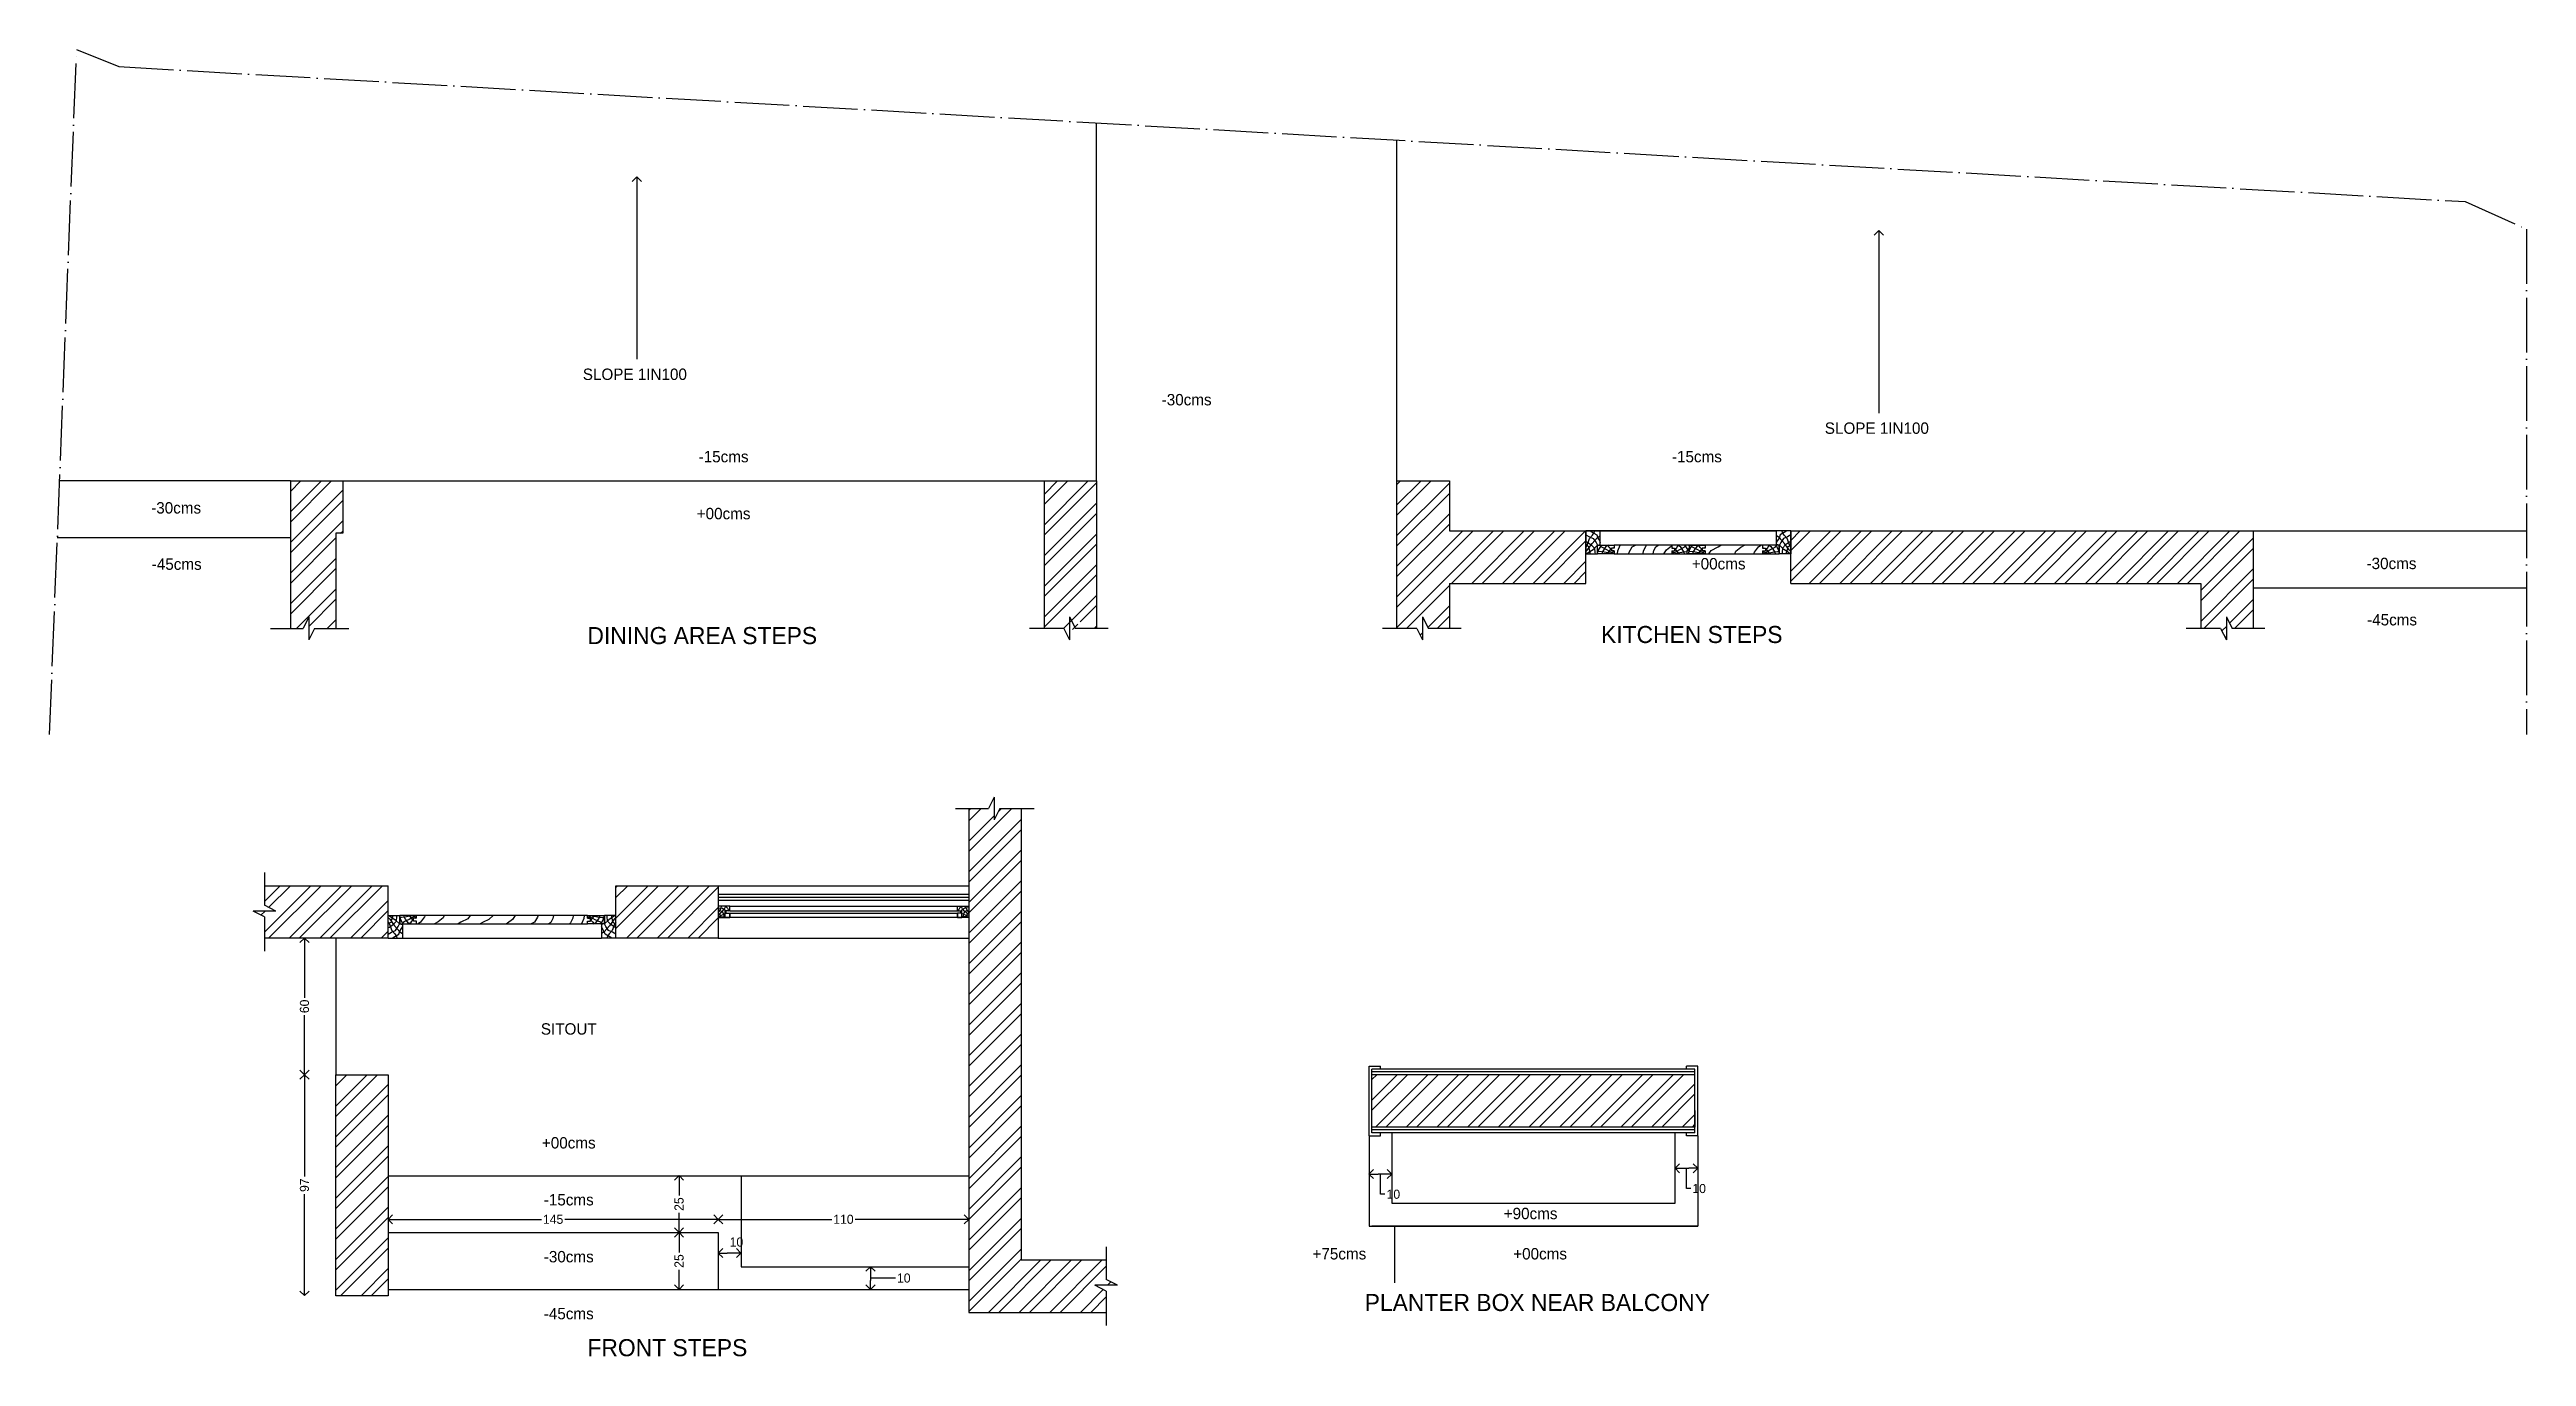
# Model space of a CAD drawing. Header units: metres. Extents: x -16 to 65907, y -5261 to 15511.
# Drawn here: x 21332 to 22420, y 4550 to 5124 of the extents above; entities that cross this region are included whole.
import ezdxf

# ---------------------------------------------------------------- set-up
doc = ezdxf.new("R2010")
doc.units = ezdxf.units.M
doc.header["$PDMODE"] = 67
doc.header["$PDSIZE"] = -5
doc.linetypes.add('ACAD_ISO04W100', pattern=[30, 24, -3, 0, -3])
doc.layers.get('0').update_dxf_attribs({"color": 6})
for name, color, linetype in [('BC-BOUNDARY', 3, 'ACAD_ISO04W100'), ('BC-CILL', 23, 'Continuous'), ('BC-GREYCOLOR', 8, 'Continuous'), ('BC-HATCH', 8, 'Continuous'), ('BC-JOINERY', 93, 'Continuous'), ('BC-TEXT', 7, 'Continuous'), ('BC-WALLS', 1, 'Continuous'), ('BC-WHITECOLOR', 7, 'Continuous')]:
    doc.layers.add(name, color=color, linetype=linetype)
doc.styles.add('BC-1IN10-2', font='FreeSans.ttf', dxfattribs={"height": 4})
doc.styles.add('BC-1IN50-1', font='FreeSans.ttf', dxfattribs={"height": 10})
doc.dimstyles.new('BC-1IN10-2', dxfattribs={"dimtxt": 4, "dimasz": 4, "dimexe": 0.18, "dimexo": 0.0625, "dimgap": 1, "dimtad": 0, "dimtoh": 1, "dimzin": 12, "dimdsep": 46, "dimtxsty": 'BC-1IN10-2', "dimblk": 'OPEN90', "dimcen": 0.09, "dimse1": 1, "dimse2": 1, "dimclrd": 256, "dimclre": 256, "dimclrt": 7, "dimadec": 0, "dimazin": 0, "dimtfac": 1, "dimtdec": 1, "dimtofl": 0, "dimtmove": 1, "dimatfit": 3, "dimldrblk": 'OPEN90', "dimfxl": 0, "dimtolj": 1, "dimtzin": 0, "dimlwd": -1, "dimarcsym": 0})
pattern_1 = [(45, (0, -123.239), (-6.735192, 6.735192), []), (45, (4.49, -123.239), (-6.735192, 6.735192), [])]

msp = doc.modelspace()

# ---------------------------------------------------------------- texts
at = {"layer": 'BC-TEXT', "style": 'BC-1IN50-1'}
for s, insert, char_height, width, attachment_point in [('{\\fUbuntu|b0|i0|c0|p34;{\\C7;SLOPE 1IN100}}', (21589.193, 4981.586), 5, 156.4473, 5), ('{\\fUbuntu|b0|i0|c0|p34;{\\C7;-30cms}}', (21831.518, 4970.427), 5, 156.4473, 5), ('{\\fUbuntu|b0|i0|c0|p34;{\\C7;SLOPE 1IN100}}', (22134.64, 4957.937), 5, 156.4473, 5), ('{\\fUbuntu|b0|i0|c0|p34;{\\C7;-15cms}}', (21628.164, 4945.427), 5, 156.4473, 5), ('{\\fUbuntu|b0|i0|c0|p34;{\\C7;-15cms}}', (22055.608, 4945.427), 5, 156.4473, 5), ('{\\fUbuntu|b0|i0|c0|p34;{\\C7;-30cms}}', (21387.732, 4922.944), 5, 156.4473, 5), ('{\\fUbuntu|b0|i0|c0|p34;{\\C7;+00cms}}', (21628.164, 4920.427), 5, 156.4473, 5), ('{\\fUbuntu|b0|i0|c0|p34;{\\C7;-45cms}}', (21387.988, 4898.227), 5, 156.4473, 5), ('{\\fUbuntu|b0|i0|c0|p34;{\\C7;+00cms}}', (22065.164, 4898.411), 5, 156.4473, 5), ('{\\fUbuntu|b0|i0|c0|p34;{\\C7;-30cms}}', (22360.655, 4898.539), 5, 156.4473, 5), ('{\\fUbuntu|b0|i0|c0|p34;{\\C7;-45cms}}', (22360.91, 4873.822), 5, 156.4473, 5), ('{\\fUbuntu|b0|i0|c0|p34;\\C7;DINING AREA STEPS}', (21568.367, 4866.843), 7.5, 105.17023, 4), ('{\\fUbuntu|b0|i0|c0|p34;\\C7;KITCHEN STEPS}', (22013.52, 4867.315), 7.5, 105.17023, 4), ('{\\fUbuntu|b0|i0|c0|p34;{\\C7;SITOUT}}', (21560.161, 4694.157), 5, 156.4473, 5), ('{\\fUbuntu|b0|i0|c0|p34;{\\C7;+00cms}}', (21560.161, 4644.167), 5, 156.4473, 5), ('{\\fUbuntu|b0|i0|c0|p34;{\\C7;-15cms}}', (21560.161, 4619.167), 5, 156.4473, 5), ('{\\fUbuntu|b0|i0|c0|p34;{\\C7;+90cms}}', (21982.574, 4613.128), 5, 156.4473, 5), ('{\\fUbuntu|b0|i0|c0|p34;{\\C7;-30cms}}', (21560.161, 4594.167), 5, 156.4473, 5), ('{\\fUbuntu|b0|i0|c0|p34;{\\C7;+75cms}}', (21898.591, 4595.447), 5, 156.4473, 5), ('{\\fUbuntu|b0|i0|c0|p34;{\\C7;+00cms}}', (21986.748, 4595.447), 5, 156.4473, 5), ('{\\fUbuntu|b0|i0|c0|p34;{\\C7;-45cms}}', (21560.161, 4569.167), 5, 156.4473, 5), ('{\\fUbuntu|b0|i0|c0|p34;\\C7;PLANTER BOX NEAR BALCONY}', (21909.716, 4574.032), 7.5, 166.23566, 4), ('{\\fUbuntu|b0|i0|c0|p34;\\C7;FRONT STEPS}', (21568.367, 4554.204), 7.5, 105.17023, 4)]:
    msp.add_mtext(s, dxfattribs=dict(at, insert=insert, char_height=char_height, width=width, attachment_point=attachment_point))

# ---------------------------------------------------------------- blocks, each defined once
blk = doc.blocks.new('_OPEN90')
at = {"color": 0, "linetype": 'ByBlock'}
for p, q in [((0, 0), (-1, 0)), ((-0.5, 0.5), (0, 0)), ((0, 0), (-0.5, -0.5))]:
    blk.add_line(p, q, dxfattribs=at)
blk = doc.blocks.new('*D2487')
at = {"layer": 'BC-TEXT'}
for p, q in [((21444.1, 4730.1), (21444.1, 4707.9)), ((21444.1, 4678.1), (21444.1, 4700.3))]:
    blk.add_line(p, q, dxfattribs=at)
at = {"layer": 'Defpoints', "color": 0}
for p in [(21444.1, 4734.1), (21457.8, 4734.1), (21457.8, 4674.1)]:
    blk.add_point(p, dxfattribs=at)
at = {"layer": 'BC-TEXT', "xscale": 4, "yscale": 4, "zscale": 4}
for p, rotation in [((21444.1, 4734.1), 90), ((21444.1, 4674.1), 270)]:
    blk.add_blockref('_OPEN90', p, dxfattribs=dict(at, rotation=rotation))
at = {"layer": 'BC-TEXT', "color": 7, "insert": (21444.1, 4704.1), "char_height": 4, "attachment_point": 5, "rotation": 90, "style": 'BC-1IN10-2'}
blk.add_mtext('\\A1;60', dxfattribs=at)
blk = doc.blocks.new('*D2488')
at = {"layer": 'BC-TEXT'}
for p, q in [((21444.1, 4670.1), (21444.1, 4629.4)), ((21444.1, 4581.1), (21444.1, 4621.7))]:
    blk.add_line(p, q, dxfattribs=at)
at = {"layer": 'Defpoints', "color": 0}
for p in [(21444.1, 4674.1), (21457.8, 4674.1), (21457.8, 4577.1)]:
    blk.add_point(p, dxfattribs=at)
at = {"layer": 'BC-TEXT', "xscale": 4, "yscale": 4, "zscale": 4}
for p, rotation in [((21444.1, 4674.1), 90), ((21444.1, 4577.1), 270)]:
    blk.add_blockref('_OPEN90', p, dxfattribs=dict(at, rotation=rotation))
at = {"layer": 'BC-TEXT', "color": 7, "insert": (21444.1, 4625.6), "char_height": 4, "attachment_point": 5, "rotation": 90, "style": 'BC-1IN10-2'}
blk.add_mtext('\\A1;97', dxfattribs=at)
blk = doc.blocks.new('*D2498')
at = {"layer": 'BC-TEXT'}
for p, q in [((21608.6, 4600.8), (21608.6, 4596.1)), ((21608.6, 4583.8), (21608.6, 4588.4))]:
    blk.add_line(p, q, dxfattribs=at)
at = {"layer": 'Defpoints', "color": 0}
for p in [(21625.8, 4604.8), (21608.6, 4579.8), (21625.8, 4579.8)]:
    blk.add_point(p, dxfattribs=at)
at = {"layer": 'BC-TEXT', "xscale": 4, "yscale": 4, "zscale": 4}
for p, rotation in [((21608.6, 4604.8), 90), ((21608.6, 4579.8), 270)]:
    blk.add_blockref('_OPEN90', p, dxfattribs=dict(at, rotation=rotation))
at = {"layer": 'BC-TEXT', "color": 7, "insert": (21608.6, 4592.3), "char_height": 4, "attachment_point": 5, "rotation": 90, "style": 'BC-1IN10-2'}
blk.add_mtext('\\A1;25', dxfattribs=at)
blk = doc.blocks.new('*D2499')
at = {"layer": 'BC-TEXT'}
for p, q in [((21484.8, 4610.6), (21548.2, 4610.6)), ((21621.8, 4610.6), (21558.5, 4610.6))]:
    blk.add_line(p, q, dxfattribs=at)
at = {"layer": 'Defpoints', "color": 0}
for p in [(21480.8, 4604.8), (21625.8, 4610.6), (21625.8, 4604.8)]:
    blk.add_point(p, dxfattribs=at)
at = {"layer": 'BC-TEXT', "xscale": 4, "yscale": 4, "zscale": 4, "rotation": 180}
blk.add_blockref('_OPEN90', (21480.8, 4610.6), dxfattribs=at)
at = {"layer": 'BC-TEXT', "xscale": 4, "yscale": 4, "zscale": 4}
blk.add_blockref('_OPEN90', (21625.8, 4610.6), dxfattribs=at)
at = {"layer": 'BC-TEXT', "color": 7, "insert": (21553.3, 4610.6), "char_height": 4, "attachment_point": 5, "style": 'BC-1IN10-2'}
blk.add_mtext('\\A1;145', dxfattribs=at)
blk = doc.blocks.new('*D2500')
at = {"layer": 'BC-TEXT'}
for p, q in [((21629.8, 4610.6), (21675.7, 4610.6)), ((21731.8, 4610.6), (21686, 4610.6))]:
    blk.add_line(p, q, dxfattribs=at)
at = {"layer": 'Defpoints', "color": 0}
for p in [(21735.8, 4629.8), (21625.8, 4604.8), (21735.8, 4610.6)]:
    blk.add_point(p, dxfattribs=at)
at = {"layer": 'BC-TEXT', "xscale": 4, "yscale": 4, "zscale": 4, "rotation": 180}
blk.add_blockref('_OPEN90', (21625.8, 4610.6), dxfattribs=at)
at = {"layer": 'BC-TEXT', "xscale": 4, "yscale": 4, "zscale": 4}
blk.add_blockref('_OPEN90', (21735.8, 4610.6), dxfattribs=at)
at = {"layer": 'BC-TEXT', "color": 7, "insert": (21680.8, 4610.6), "char_height": 4, "attachment_point": 5, "style": 'BC-1IN10-2'}
blk.add_mtext('\\A1;110', dxfattribs=at)
blk = doc.blocks.new('*D2501')
at = {"layer": 'BC-TEXT'}
blk.add_line((21631.8, 4595.8), (21629.8, 4595.8), dxfattribs=at)
at = {"layer": 'Defpoints', "color": 0}
for p in [(21625.8, 4595.8), (21625.8, 4589.8), (21635.8, 4589.8)]:
    blk.add_point(p, dxfattribs=at)
at = {"layer": 'BC-TEXT', "xscale": 4, "yscale": 4, "zscale": 4, "rotation": 180}
blk.add_blockref('_OPEN90', (21625.8, 4595.8), dxfattribs=at)
at = {"layer": 'BC-TEXT', "xscale": 4, "yscale": 4, "zscale": 4}
blk.add_blockref('_OPEN90', (21635.8, 4595.8), dxfattribs=at)
at = {"layer": 'BC-TEXT', "color": 7, "insert": (21633.8, 4600.6), "char_height": 4, "attachment_point": 5, "style": 'BC-1IN10-2'}
blk.add_mtext('\\A1;10', dxfattribs=at)
blk = doc.blocks.new('*D2502')
at = {"layer": 'BC-TEXT'}
for p, q in [((21692.7, 4585.8), (21692.7, 4583.8)), ((21701.6, 4584.8), (21692.7, 4584.8)), ((21703.6, 4584.8), (21701.6, 4584.8))]:
    blk.add_line(p, q, dxfattribs=at)
at = {"layer": 'Defpoints', "color": 0}
for p in [(21685.8, 4589.8), (21685.8, 4579.8), (21692.7, 4579.8)]:
    blk.add_point(p, dxfattribs=at)
at = {"layer": 'BC-TEXT', "xscale": 4, "yscale": 4, "zscale": 4}
for p, rotation in [((21692.7, 4589.8), 90), ((21692.7, 4579.8), 270)]:
    blk.add_blockref('_OPEN90', p, dxfattribs=dict(at, rotation=rotation))
at = {"layer": 'BC-TEXT', "color": 7, "insert": (21707.3, 4584.8), "char_height": 4, "attachment_point": 5, "style": 'BC-1IN10-2'}
blk.add_mtext('\\A1;10', dxfattribs=at)
blk = doc.blocks.new('*D2503')
at = {"layer": 'BC-TEXT'}
for p, q in [((21608.6, 4625.8), (21608.6, 4621.1)), ((21608.6, 4608.8), (21608.6, 4613.4))]:
    blk.add_line(p, q, dxfattribs=at)
at = {"layer": 'Defpoints', "color": 0}
for p in [(21608.6, 4629.8), (21625.8, 4629.8), (21625.8, 4604.8)]:
    blk.add_point(p, dxfattribs=at)
at = {"layer": 'BC-TEXT', "xscale": 4, "yscale": 4, "zscale": 4}
for p, rotation in [((21608.6, 4629.8), 90), ((21608.6, 4604.8), 270)]:
    blk.add_blockref('_OPEN90', p, dxfattribs=dict(at, rotation=rotation))
at = {"layer": 'BC-TEXT', "color": 7, "insert": (21608.6, 4617.3), "char_height": 4, "attachment_point": 5, "rotation": 90, "style": 'BC-1IN10-2'}
blk.add_mtext('\\A1;25', dxfattribs=at)
blk = doc.blocks.new('*D2528')
at = {"layer": 'BC-TEXT'}
for p, q in [((21917.6, 4630.5), (21915.6, 4630.5)), ((21916.6, 4621.6), (21916.6, 4630.5)), ((21918.6, 4621.6), (21916.6, 4621.6))]:
    blk.add_line(p, q, dxfattribs=at)
at = {"layer": 'Defpoints', "color": 0}
for p in [(21911.6, 4633.1), (21911.6, 4630.5), (21921.6, 4633.1)]:
    blk.add_point(p, dxfattribs=at)
at = {"layer": 'BC-TEXT', "xscale": 4, "yscale": 4, "zscale": 4, "rotation": 180}
blk.add_blockref('_OPEN90', (21911.6, 4630.5), dxfattribs=at)
at = {"layer": 'BC-TEXT', "xscale": 4, "yscale": 4, "zscale": 4}
blk.add_blockref('_OPEN90', (21921.6, 4630.5), dxfattribs=at)
at = {"layer": 'BC-TEXT', "color": 7, "insert": (21922.3, 4621.6), "char_height": 4, "attachment_point": 5, "style": 'BC-1IN10-2'}
blk.add_mtext('\\A1;10', dxfattribs=at)
blk = doc.blocks.new('*D2529')
at = {"layer": 'BC-TEXT'}
for p, q in [((22050, 4633), (22052, 4633)), ((22051, 4624.1), (22051, 4633)), ((22053, 4624.1), (22051, 4624.1))]:
    blk.add_line(p, q, dxfattribs=at)
at = {"layer": 'Defpoints', "color": 0}
for p in [(22046, 4633.1), (22056, 4633.1), (22056, 4633)]:
    blk.add_point(p, dxfattribs=at)
at = {"layer": 'BC-TEXT', "xscale": 4, "yscale": 4, "zscale": 4, "rotation": 180}
blk.add_blockref('_OPEN90', (22046, 4633), dxfattribs=at)
at = {"layer": 'BC-TEXT', "xscale": 4, "yscale": 4, "zscale": 4}
blk.add_blockref('_OPEN90', (22056, 4633), dxfattribs=at)
at = {"layer": 'BC-TEXT', "color": 7, "insert": (22056.6, 4624.1), "char_height": 4, "attachment_point": 5, "style": 'BC-1IN10-2'}
blk.add_mtext('\\A1;10', dxfattribs=at)

# ---------------------------------------------------------------- dimensions: what is measured, and where the dimension line sits
at = {"layer": 'BC-TEXT'}
for base, p1, p2, picture, middle in [((21444.125, 4734.066), (21457.829, 4674.066), (21457.829, 4734.066), '*D2487', (21444.125, 4704.066)), ((21444.125, 4674.066), (21457.829, 4577.066), (21457.829, 4674.066), '*D2488', (21444.125, 4625.566))]:
    dim = msp.add_linear_dim(base=base, p1=p1, p2=p2, angle=90, dimstyle='BC-1IN10-2', dxfattribs=at)
    dim.commit()
    dim.dimension.update_dxf_attribs({"geometry": picture, "text_midpoint": middle})
for base, p1, p2, picture, middle in [((22056.009, 4633.004), (22046.007, 4633.116), (22056.009, 4633.116), '*D2529', (22054.008, 4624.072)), ((21735.829, 4610.642), (21625.829, 4604.766), (21735.829, 4629.766), '*D2500', (21680.829, 4610.642)), ((21911.622, 4630.511), (21921.622, 4633.115), (21911.622, 4633.115), '*D2528', (21919.622, 4621.578)), ((21625.829, 4610.642), (21480.829, 4604.766), (21625.829, 4604.766), '*D2499', (21553.329, 4610.642)), ((21625.829, 4595.786), (21635.829, 4589.766), (21625.829, 4589.766), '*D2501', (21633.829, 4600.592))]:
    dim = msp.add_linear_dim(base=base, p1=p1, p2=p2, dimstyle='BC-1IN10-2', override={"dimlfac": 1}, dxfattribs=at)
    dim.commit()
    dim.dimension.update_dxf_attribs({"geometry": picture, "text_midpoint": middle})
for base, p1, p2, picture, middle in [((21608.613, 4629.766), (21625.829, 4604.766), (21625.829, 4629.766), '*D2503', (21608.613, 4617.266)), ((21608.613, 4579.766), (21625.829, 4604.766), (21625.829, 4579.766), '*D2498', (21608.613, 4592.266)), ((21692.684, 4579.766), (21685.829, 4589.766), (21685.829, 4579.766), '*D2502', (21704.617, 4584.766))]:
    dim = msp.add_linear_dim(base=base, p1=p1, p2=p2, angle=90, dimstyle='BC-1IN10-2', override={"dimlfac": 1}, dxfattribs=at)
    dim.commit()
    dim.dimension.update_dxf_attribs({"geometry": picture, "text_midpoint": middle})

# ---------------------------------------------------------------- hatches: boundary and pattern name
at = {"layer": 'BC-HATCH'}
h = msp.add_hatch(dxfattribs=at)
h.set_pattern_fill('ANSI32', color=256, style=0)
h.set_pattern_definition(pattern_1)
h.paths.add_polyline_path([(21457.885, 4870.065), (21457.885, 4911.829), (21460.885, 4911.829), (21460.885, 4934.829), (21437.885, 4934.829), (21437.885, 4870.065), (21443.482, 4870.065), (21446.013, 4875.065), (21446.013, 4865.065), (21448.544, 4870.065)])
h = msp.add_hatch(dxfattribs=at)
h.set_pattern_fill('ANSI32', color=256, style=0)
h.set_pattern_definition(pattern_1)
h.paths.add_polyline_path([(21791.885, 4870.065), (21791.885, 4934.829), (21768.885, 4934.829), (21768.885, 4870.065), (21781.226, 4870.065), (21783.758, 4865.065), (21783.758, 4875.065), (21786.289, 4870.065)])
h = msp.add_hatch(dxfattribs=at)
h.set_pattern_fill('ANSI32', color=256, style=0)
h.paths.add_polyline_path([(22006.885, 4889.813), (22006.885, 4902.813), (22006.885, 4912.813), (21946.885, 4912.813), (21946.885, 4934.829), (21923.885, 4934.829), (21923.885, 4870.065), (21932.601, 4870.065), (21935.132, 4865.065), (21935.132, 4875.065), (21937.664, 4870.065), (21946.885, 4870.065), (21946.885, 4889.813)])
h = msp.add_hatch(dxfattribs=at)
h.set_pattern_fill('ANSI32', color=256, style=0)
h.paths.add_polyline_path([(22299.885, 4870.065), (22299.885, 4912.813), (22096.885, 4912.813), (22096.885, 4902.813), (22096.885, 4889.813), (22276.885, 4889.813), (22276.885, 4870.065), (22285.601, 4870.065), (22288.132, 4865.065), (22288.132, 4875.065), (22290.664, 4870.065)])
h = msp.add_hatch(dxfattribs=at)
h.set_pattern_fill('ANSI32', color=256, style=0)
h.paths.add_polyline_path([(21758.829, 4592.766), (21758.829, 4791.014), (21749.488, 4791.014), (21746.957, 4786.014), (21746.957, 4796.014), (21744.426, 4791.014), (21735.829, 4791.014), (21735.829, 4569.766), (21796.161, 4569.766), (21796.161, 4579.106), (21791.161, 4581.638), (21801.161, 4581.638), (21796.161, 4584.169), (21796.161, 4592.766)])
h = msp.add_hatch(dxfattribs=at)
h.set_pattern_fill('ANSI32', color=256, style=0)
h.paths.add_polyline_path([(21480.829, 4734.066), (21480.829, 4757.066), (21426.497, 4757.066), (21426.497, 4748.469), (21431.497, 4745.938), (21421.497, 4745.938), (21426.497, 4743.406), (21426.497, 4734.066)])
h = msp.add_hatch(dxfattribs=at)
h.set_pattern_fill('ANSI32', color=256, style=0)
h.paths.add_polyline_path([(21625.829, 4734.066), (21625.829, 4757.066), (21580.829, 4757.066), (21580.829, 4744.066), (21580.829, 4734.066)])
h = msp.add_hatch(dxfattribs=at)
h.set_pattern_fill('ANSI32', color=256, style=0)
h.paths.add_polyline_path([(21480.829, 4577.066), (21480.829, 4674.066), (21457.829, 4674.066), (21457.829, 4577.066)])
at = {"layer": 'BC-TEXT'}
h = msp.add_hatch(dxfattribs=at)
h.set_pattern_fill('ANSI32', color=256, style=0)
h.set_pattern_definition([(45, (-29.983, -414.961), (-6.735192, 6.735192), []), (45, (-25.492, -414.961), (-6.735192, 6.735192), [])])
h.paths.add_polyline_path([(22054.759, 4651.08), (22054.759, 4674.08), (21912.872, 4674.08), (21912.872, 4651.08)])

# ---------------------------------------------------------------- linework, layer by layer
msp.add_line((22096.885, 4912.813), (22006.885, 4912.813))
at = {"layer": 'BC-BOUNDARY'}
for p, q in [((21332.134, 4823.432), (21344.033, 5124.187)), ((21344.033, 5124.187), (21362.572, 5116.685)), ((21362.572, 5116.685), (22392.943, 5057.408)), ((22392.943, 5057.408), (22419.927, 5045.337)), ((22419.927, 5045.337), (22419.927, 4823.432))]:
    msp.add_line(p, q, dxfattribs=at)
at = {"layer": 'BC-CILL'}
for p, q in [((21625.829, 4757.066), (21735.829, 4757.066)), ((21625.829, 4734.066), (21735.829, 4734.066))]:
    msp.add_line(p, q, dxfattribs=at)
at = {"layer": 'BC-GREYCOLOR', "ltscale": 0.1}
for p, q in [((21630.829, 4748.066), (21730.829, 4748.066)), ((21730.829, 4743.066), (21630.829, 4743.066))]:
    msp.add_line(p, q, dxfattribs=at)
at = {"layer": 'BC-HATCH'}
msp.add_line((21487.079, 4734.066), (21574.579, 4734.066), dxfattribs=at)
for points in [[(22006.885, 4905.744), (22007.363, 4906.4), (22008.468, 4909.467), (22009.766, 4910.987), (22010.54, 4912.147), (22010.786, 4912.813)], [(22006.885, 4911.091), (22008.385, 4910.213), (22010.098, 4909.467), (22011.314, 4907.754), (22011.885, 4906.613)], [(22006.885, 4903.741), (22007.611, 4904.521), (22009.684, 4907.367), (22011.977, 4910.02), (22013.135, 4910.744)], [(22006.885, 4908.13), (22007.501, 4907.947), (22009.203, 4906.708), (22010.572, 4905.319), (22010.733, 4903.333), (22010.885, 4902.813)], [(22008.724, 4902.813), (22008.799, 4903.416), (22008.44, 4904.742), (22008.053, 4905.986), (22006.885, 4906.563)], [(22007.169, 4902.813), (22007.915, 4903.388), (22009.987, 4904.742), (22011.885, 4906.613), (22013.135, 4906.866)], [(22008.676, 4912.813), (22009.076, 4912.562), (22011.618, 4911.069), (22012.087, 4909.716), (22012.806, 4908.614), (22013.135, 4907.761)], [(22013.695, 4906.563), (22013.208, 4906.061), (22012.444, 4904.745), (22011.985, 4903.331)], [(22019.087, 4902.813), (22018.102, 4903.43), (22016.122, 4904.576), (22013.83, 4905.651), (22012.991, 4906.563)], [(22016.869, 4906.563), (22015.641, 4906.033), (22014.523, 4904.42), (22013.972, 4903.5), (22013.787, 4902.813)], [(22018.035, 4904.754), (22017.07, 4905.608), (22016.467, 4906.563)], [(22020.791, 4902.813), (22020.943, 4904.163), (22021.956, 4906.563)], [(22025.665, 4902.813), (22025.907, 4903.564), (22027.246, 4905.809), (22028.677, 4906.563)], [(22032.037, 4902.813), (22032.156, 4904.121), (22033.123, 4906.056), (22033.542, 4906.563)], [(22036.436, 4902.813), (22036.695, 4904.26), (22037.579, 4905.89), (22038.548, 4906.563)], [(22041.105, 4902.813), (22042.275, 4904.6), (22044.391, 4906.24), (22044.585, 4906.343)], [(22044.784, 4902.813), (22045.768, 4903.43), (22047.749, 4904.576), (22050.041, 4905.651), (22050.88, 4906.563)], [(22045.835, 4904.754), (22046.801, 4905.608), (22047.403, 4906.563)], [(22047.001, 4906.563), (22048.23, 4906.033), (22049.347, 4904.42), (22049.899, 4903.5), (22050.084, 4902.813)], [(22050.176, 4906.563), (22050.663, 4906.061), (22051.427, 4904.745), (22051.572, 4904.297)], [(22053.595, 4906.563), (22053.108, 4906.061), (22052.344, 4904.745), (22051.717, 4902.813)], [(22058.987, 4902.813), (22058.002, 4903.43), (22056.022, 4904.576), (22053.73, 4905.651), (22052.891, 4906.563)], [(22056.769, 4906.563), (22055.541, 4906.033), (22054.423, 4904.42), (22053.872, 4903.5), (22053.687, 4902.813)], [(22057.935, 4904.754), (22056.97, 4905.608), (22056.367, 4906.563)], [(22060.818, 4902.813), (22061.875, 4904.298), (22064.897, 4905.809), (22066.092, 4906.563)], [(22072.209, 4902.813), (22072.668, 4903.909), (22074.87, 4905.722), (22076.552, 4906.563)], [(22080.659, 4902.813), (22080.914, 4903.477), (22082.684, 4905.852), (22083.641, 4906.563)], [(22084.684, 4902.813), (22085.668, 4903.43), (22087.649, 4904.576), (22089.941, 4905.651), (22090.78, 4906.563)], [(22085.735, 4904.754), (22086.701, 4905.608), (22087.303, 4906.563)], [(22086.901, 4906.563), (22088.13, 4906.033), (22089.247, 4904.42), (22089.799, 4903.5), (22089.984, 4902.813)], [(22090.076, 4906.563), (22090.563, 4906.061), (22091.327, 4904.745), (22091.785, 4903.331)], [(22095.095, 4912.813), (22094.695, 4912.562), (22092.153, 4911.069), (22091.683, 4909.716), (22090.964, 4908.614), (22090.635, 4907.761)], [(22096.885, 4903.741), (22096.159, 4904.521), (22094.087, 4907.367), (22091.794, 4910.02), (22090.635, 4910.744)], [(22096.602, 4902.813), (22095.856, 4903.388), (22093.783, 4904.742), (22091.885, 4906.613), (22090.635, 4906.866)], [(22096.885, 4911.091), (22095.386, 4910.213), (22093.673, 4909.467), (22092.457, 4907.754), (22091.885, 4906.613)], [(22096.885, 4908.13), (22096.27, 4907.947), (22094.567, 4906.708), (22093.198, 4905.319), (22093.037, 4903.333), (22092.886, 4902.813)], [(22096.885, 4905.744), (22096.408, 4906.4), (22095.303, 4909.467), (22094.004, 4910.987), (22093.231, 4912.147), (22092.985, 4912.813)], [(22095.047, 4902.813), (22094.971, 4903.416), (22095.331, 4904.742), (22095.717, 4905.986), (22096.885, 4906.563)], [(22017.976, 4902.813), (22017.324, 4903.09), (22014.948, 4903.486), (22012.67, 4903.741), (22011.985, 4904.062)], [(22018.035, 4904.942), (22017.735, 4904.788), (22016.532, 4903.288), (22016.367, 4902.813)], [(22018.272, 4902.813), (22018.626, 4903.571), (22019.25, 4904.063)], [(22019.285, 4905.585), (22018.757, 4905.313)], [(22019.285, 4903.606), (22018.799, 4904.063)], [(22044.585, 4905.585), (22045.113, 4905.313)], [(22044.585, 4903.606), (22045.071, 4904.063)], [(22045.599, 4902.813), (22045.245, 4903.571), (22044.621, 4904.063)], [(22045.835, 4904.942), (22046.136, 4904.788), (22047.339, 4903.288), (22047.504, 4902.813)], [(22045.895, 4902.813), (22046.546, 4903.09), (22048.923, 4903.486), (22051.201, 4903.741), (22051.385, 4903.828)], [(22057.876, 4902.813), (22057.224, 4903.09), (22054.848, 4903.486), (22052.57, 4903.741), (22051.521, 4904.233)], [(22057.935, 4904.942), (22057.635, 4904.788), (22056.432, 4903.288), (22056.267, 4902.813)], [(22058.172, 4902.813), (22058.526, 4903.571), (22059.15, 4904.063)], [(22059.185, 4905.585), (22058.657, 4905.313)], [(22059.185, 4903.606), (22058.699, 4904.063)], [(22084.485, 4905.585), (22085.013, 4905.313)], [(22084.485, 4903.606), (22084.971, 4904.063)], [(22085.499, 4902.813), (22085.145, 4903.571), (22084.521, 4904.063)], [(22085.735, 4904.942), (22086.036, 4904.788), (22087.239, 4903.288), (22087.404, 4902.813)], [(22085.795, 4902.813), (22086.446, 4903.09), (22088.823, 4903.486), (22091.101, 4903.741), (22091.785, 4904.062)], [(21482.668, 4744.066), (21482.743, 4743.463), (21482.384, 4742.137), (21481.997, 4740.893), (21480.829, 4740.316)], [(21480.829, 4738.749), (21481.445, 4738.932), (21483.147, 4740.171), (21484.516, 4741.56), (21484.677, 4743.546), (21484.829, 4744.066)], [(21480.829, 4743.138), (21481.555, 4742.358), (21483.627, 4739.512), (21485.921, 4736.859), (21487.079, 4736.135)], [(21481.113, 4744.066), (21481.859, 4743.491), (21483.931, 4742.137), (21485.829, 4740.266), (21487.079, 4740.013)], [(21491.92, 4744.066), (21491.268, 4743.789), (21488.892, 4743.393), (21486.614, 4743.138), (21485.929, 4742.817)], [(21487.639, 4740.316), (21487.152, 4740.818), (21486.388, 4742.134), (21485.929, 4743.548)], [(21493.031, 4744.066), (21492.046, 4743.449), (21490.066, 4742.303), (21487.774, 4741.228), (21486.934, 4740.316)], [(21490.813, 4740.316), (21489.585, 4740.846), (21488.467, 4742.459), (21487.916, 4743.378), (21487.731, 4744.066)], [(21491.979, 4741.937), (21491.679, 4742.091), (21490.476, 4743.591), (21490.311, 4744.066)], [(21492.216, 4744.066), (21492.57, 4743.308), (21493.194, 4742.816)], [(21493.229, 4743.273), (21492.743, 4742.816)], [(21497.056, 4744.066), (21496.801, 4743.402), (21495.031, 4741.027), (21494.074, 4740.316)], [(21505.506, 4744.066), (21505.046, 4742.97), (21502.845, 4741.157), (21501.162, 4740.316)], [(21516.897, 4744.066), (21515.839, 4742.581), (21512.817, 4741.07), (21511.622, 4740.316)], [(21526.943, 4744.066), (21525.035, 4742.236), (21522.574, 4741.114), (21521.238, 4740.316)], [(21536.61, 4744.066), (21535.439, 4742.279), (21533.324, 4740.639), (21532.712, 4740.316)], [(21546.691, 4744.066), (21546.448, 4743.315), (21545.11, 4741.07), (21543.678, 4740.316)], [(21553.471, 4744.066), (21553.212, 4742.619), (21552.328, 4740.989), (21551.359, 4740.316)], [(21562.062, 4744.066), (21561.943, 4742.758), (21560.976, 4740.823), (21560.557, 4740.316)], [(21566.924, 4744.066), (21566.772, 4742.716), (21565.759, 4740.316)], [(21568.429, 4743.273), (21568.915, 4742.816)], [(21569.442, 4744.066), (21569.089, 4743.308), (21568.465, 4742.816)], [(21568.628, 4744.066), (21569.612, 4743.449), (21571.593, 4742.303), (21573.885, 4741.228), (21574.724, 4740.316)], [(21569.679, 4741.937), (21569.98, 4742.091), (21571.183, 4743.591), (21571.348, 4744.066)], [(21569.739, 4744.066), (21570.39, 4743.789), (21572.767, 4743.393), (21575.045, 4743.138), (21575.729, 4742.817)], [(21570.845, 4740.316), (21572.074, 4740.846), (21573.191, 4742.459), (21573.743, 4743.378), (21573.928, 4744.066)], [(21574.019, 4740.316), (21574.507, 4740.818), (21575.271, 4742.134), (21575.729, 4743.548)], [(21580.546, 4744.066), (21579.799, 4743.491), (21577.727, 4742.137), (21575.829, 4740.266), (21574.579, 4740.013)], [(21580.829, 4743.138), (21580.103, 4742.358), (21578.031, 4739.512), (21575.738, 4736.859), (21574.579, 4736.135)], [(21580.829, 4738.749), (21580.214, 4738.932), (21578.511, 4740.171), (21577.142, 4741.56), (21576.981, 4743.546), (21576.83, 4744.066)], [(21578.991, 4744.066), (21578.915, 4743.463), (21579.274, 4742.137), (21579.661, 4740.893), (21580.829, 4740.316)], [(21625.829, 4744.368), (21626.095, 4744.528), (21627.549, 4745.684), (21628.537, 4746.877), (21629.144, 4748.066)], [(21625.829, 4745.29), (21626.281, 4745.721), (21627.027, 4747.231), (21627.196, 4748.066)], [(21625.829, 4747.419), (21627.623, 4747.173), (21628.892, 4746.362), (21629.096, 4746.066)], [(21625.829, 4746.311), (21626.386, 4746.157), (21627.549, 4745.684), (21628.171, 4744.733), (21628.323, 4743.626), (21628.363, 4743.066)], [(21625.829, 4743.713), (21626.617, 4743.857), (21628.537, 4744.789), (21628.829, 4745.006)], [(21625.829, 4744.846), (21625.909, 4744.838), (21626.701, 4744.351), (21626.841, 4743.447), (21626.821, 4743.066)], [(21625.829, 4743.189), (21626.841, 4743.447), (21628.164, 4743.54), (21628.829, 4743.621)], [(21629.032, 4748.066), (21629.837, 4747.212), (21630.525, 4746.066)], [(21630.255, 4746.066), (21630.829, 4746.492)], [(21731.404, 4746.066), (21730.829, 4746.492)], [(21732.627, 4748.066), (21731.822, 4747.212), (21731.134, 4746.066)], [(21735.829, 4744.368), (21735.564, 4744.528), (21734.11, 4745.684), (21733.122, 4746.877), (21732.515, 4748.066)], [(21735.829, 4747.419), (21734.036, 4747.173), (21732.766, 4746.362), (21732.562, 4746.066)], [(21735.829, 4743.713), (21735.042, 4743.857), (21733.122, 4744.789), (21732.829, 4745.006)], [(21735.829, 4743.189), (21734.818, 4743.447), (21733.495, 4743.54), (21732.829, 4743.621)], [(21735.829, 4746.311), (21735.273, 4746.157), (21734.11, 4745.684), (21733.488, 4744.733), (21733.335, 4743.626), (21733.296, 4743.066)], [(21735.829, 4745.29), (21735.377, 4745.721), (21734.632, 4747.231), (21734.463, 4748.066)], [(21735.829, 4744.846), (21735.75, 4744.838), (21734.958, 4744.351), (21734.818, 4743.447), (21734.838, 4743.066)], [(21480.829, 4741.135), (21481.307, 4740.479), (21482.412, 4737.412), (21483.71, 4735.892), (21484.484, 4734.732), (21484.729, 4734.066)], [(21480.829, 4735.788), (21482.329, 4736.666), (21484.042, 4737.412), (21485.258, 4739.125), (21485.829, 4740.266)], [(21482.62, 4734.066), (21483.02, 4734.317), (21485.562, 4735.809), (21486.031, 4737.163), (21486.75, 4738.265), (21487.079, 4739.118)], [(21491.979, 4742.125), (21491.014, 4741.271), (21490.411, 4740.316)], [(21493.229, 4741.294), (21492.701, 4741.566)], [(21568.429, 4741.294), (21568.957, 4741.566)], [(21569.679, 4742.125), (21570.645, 4741.271), (21571.247, 4740.316)], [(21579.039, 4734.066), (21578.639, 4734.317), (21576.097, 4735.809), (21575.627, 4737.163), (21574.908, 4738.265), (21574.579, 4739.118)], [(21580.829, 4735.788), (21579.33, 4736.666), (21577.617, 4737.412), (21576.401, 4739.125), (21575.829, 4740.266)], [(21580.829, 4741.135), (21580.352, 4740.479), (21579.247, 4737.412), (21577.948, 4735.892), (21577.175, 4734.732), (21576.929, 4734.066)]]:
    msp.add_lwpolyline(points, dxfattribs=at)
at = {"layer": 'BC-JOINERY'}
for p, q in [((22006.885, 4912.813), (22006.885, 4902.813)), ((22006.885, 4912.813), (22013.135, 4912.813)), ((22011.885, 4906.613), (22013.135, 4906.613)), ((22011.885, 4902.813), (22011.885, 4906.613)), ((22013.135, 4906.613), (22013.135, 4912.813)), ((22084.485, 4906.563), (22019.285, 4906.563)), ((22051.885, 4906.563), (22044.585, 4906.563)), ((22044.585, 4906.563), (22044.585, 4905.313)), ((22051.885, 4906.563), (22059.185, 4906.563)), ((22052.385, 4905.313), (22052.385, 4906.563)), ((22059.185, 4906.563), (22059.185, 4905.313)), ((22090.635, 4906.613), (22090.635, 4912.813)), ((22096.885, 4912.813), (22090.635, 4912.813)), ((22091.885, 4906.613), (22090.635, 4906.613)), ((22091.885, 4902.813), (22091.885, 4906.613)), ((22096.885, 4912.813), (22096.885, 4902.813)), ((22006.885, 4902.813), (22011.885, 4902.813)), ((22019.285, 4905.313), (22018.035, 4905.313)), ((22018.035, 4905.313), (22018.035, 4904.063)), ((22019.285, 4904.063), (22018.035, 4904.063)), ((22019.285, 4902.813), (22084.485, 4902.813)), ((22044.585, 4905.313), (22045.835, 4905.313)), ((22044.585, 4904.063), (22045.835, 4904.063)), ((22044.585, 4904.063), (22044.585, 4902.813)), ((22044.585, 4902.813), (22051.385, 4902.813)), ((22045.835, 4905.313), (22045.835, 4904.063)), ((22051.385, 4904.063), (22052.385, 4905.313)), ((22051.385, 4902.813), (22051.385, 4904.063)), ((22059.185, 4902.813), (22051.385, 4902.813)), ((22057.935, 4905.313), (22057.935, 4904.063)), ((22059.185, 4905.313), (22057.935, 4905.313)), ((22059.185, 4904.063), (22057.935, 4904.063)), ((22059.185, 4904.063), (22059.185, 4902.813)), ((22084.485, 4905.313), (22085.735, 4905.313)), ((22084.485, 4904.063), (22085.735, 4904.063)), ((22085.735, 4905.313), (22085.735, 4904.063)), ((22096.885, 4902.813), (22091.885, 4902.813)), ((21480.829, 4734.066), (21480.829, 4744.066)), ((21480.829, 4744.066), (21485.829, 4744.066)), ((21485.829, 4744.066), (21485.829, 4740.266)), ((21493.229, 4742.816), (21491.979, 4742.816)), ((21491.979, 4741.566), (21491.979, 4742.816)), ((21568.429, 4744.066), (21493.229, 4744.066)), ((21568.429, 4742.816), (21569.679, 4742.816)), ((21569.679, 4741.566), (21569.679, 4742.816)), ((21580.829, 4744.066), (21575.829, 4744.066)), ((21575.829, 4744.066), (21575.829, 4740.266)), ((21580.829, 4734.066), (21580.829, 4744.066)), ((21630.829, 4748.066), (21625.829, 4748.066)), ((21625.829, 4748.066), (21625.829, 4743.066)), ((21625.829, 4743.066), (21630.829, 4743.066)), ((21630.829, 4746.066), (21628.829, 4746.066)), ((21628.829, 4745.066), (21628.829, 4746.066)), ((21630.829, 4746.066), (21630.829, 4748.066)), ((21730.829, 4748.066), (21735.829, 4748.066)), ((21730.829, 4746.066), (21730.829, 4748.066)), ((21730.829, 4746.066), (21732.829, 4746.066)), ((21735.829, 4743.066), (21730.829, 4743.066)), ((21732.829, 4745.066), (21732.829, 4746.066)), ((21735.829, 4748.066), (21735.829, 4743.066)), ((21480.829, 4734.066), (21487.079, 4734.066)), ((21485.829, 4740.266), (21487.079, 4740.266)), ((21487.079, 4740.266), (21487.079, 4734.066)), ((21493.229, 4741.566), (21491.979, 4741.566)), ((21493.229, 4740.316), (21568.429, 4740.316)), ((21568.429, 4741.566), (21569.679, 4741.566)), ((21574.579, 4740.266), (21574.579, 4734.066)), ((21575.829, 4740.266), (21574.579, 4740.266)), ((21580.829, 4734.066), (21574.579, 4734.066))]:
    msp.add_line(p, q, dxfattribs=at)
for points in [[(22019.285, 4904.063), (22019.285, 4902.813), (22011.985, 4902.813), (22011.985, 4906.563), (22019.285, 4906.563), (22019.285, 4905.313)], [(22084.485, 4904.063), (22084.485, 4902.813), (22091.785, 4902.813), (22091.785, 4906.563), (22084.485, 4906.563), (22084.485, 4905.313)], [(21493.229, 4742.816), (21493.229, 4744.066), (21485.929, 4744.066), (21485.929, 4740.316), (21493.229, 4740.316), (21493.229, 4741.566)], [(21568.429, 4742.816), (21568.429, 4744.066), (21575.729, 4744.066), (21575.729, 4740.316), (21568.429, 4740.316), (21568.429, 4741.566)]]:
    msp.add_lwpolyline(points, dxfattribs=at)
for points in [[(21630.829, 4745.066), (21630.829, 4743.066), (21628.829, 4743.066), (21628.829, 4745.066)], [(21730.829, 4745.066), (21730.829, 4743.066), (21732.829, 4743.066), (21732.829, 4745.066)]]:
    msp.add_lwpolyline(points, close=True, dxfattribs=at)
at = {"layer": 'BC-TEXT'}
for p, q in [((21791.885, 4934.829), (21791.885, 5091.987)), ((21923.885, 4934.829), (21923.885, 5084.393)), ((21437.885, 4934.829), (21336.541, 4934.829)), ((21437.885, 4909.829), (21335.552, 4909.829)), ((22299.885, 4912.813), (22419.927, 4912.813)), ((22299.885, 4887.813), (22419.927, 4887.813)), ((21446.013, 4875.065), (21443.482, 4870.065)), ((21446.013, 4875.065), (21446.013, 4865.065)), ((21780.132, 4875.065), (21780.132, 4865.065)), ((21780.132, 4875.065), (21782.664, 4870.065)), ((21935.132, 4875.065), (21935.132, 4865.065)), ((21935.132, 4875.065), (21937.664, 4870.065)), ((22288.132, 4875.065), (22288.132, 4865.065)), ((22288.132, 4875.065), (22290.664, 4870.065)), ((21429.135, 4870.065), (21443.482, 4870.065)), ((21448.544, 4870.065), (21446.013, 4865.065)), ((21448.544, 4870.065), (21463.635, 4870.065)), ((21777.601, 4870.065), (21762.51, 4870.065)), ((21777.601, 4870.065), (21780.132, 4865.065)), ((21797.01, 4870.065), (21782.664, 4870.065)), ((21932.601, 4870.065), (21917.51, 4870.065)), ((21932.601, 4870.065), (21935.132, 4865.065)), ((21952.01, 4870.065), (21937.664, 4870.065)), ((22285.601, 4870.065), (22270.51, 4870.065)), ((22285.601, 4870.065), (22288.132, 4865.065)), ((22305.01, 4870.065), (22290.664, 4870.065)), ((21730.079, 4791.014), (21744.426, 4791.014)), ((21746.957, 4796.014), (21744.426, 4791.014)), ((21746.957, 4796.014), (21746.957, 4786.014)), ((21749.488, 4791.014), (21746.957, 4786.014)), ((21749.488, 4791.014), (21764.579, 4791.014)), ((21426.497, 4762.816), (21426.497, 4748.469)), ((21431.497, 4745.938), (21421.497, 4745.938)), ((21426.497, 4743.406), (21421.497, 4745.938)), ((21431.497, 4745.938), (21426.497, 4748.469)), ((21426.497, 4743.406), (21426.497, 4728.316)), ((21911.622, 4647.33), (21911.622, 4607.651)), ((21921.622, 4648.58), (21921.622, 4617.651)), ((21635.829, 4629.766), (21635.829, 4589.766)), ((21625.829, 4604.766), (21625.829, 4579.766)), ((21796.161, 4598.516), (21796.161, 4584.169)), ((21625.829, 4579.766), (21735.829, 4579.766)), ((21635.829, 4589.766), (21735.829, 4589.766)), ((21801.161, 4581.638), (21791.161, 4581.638)), ((21796.161, 4579.106), (21791.161, 4581.638)), ((21801.161, 4581.638), (21796.161, 4584.169)), ((21796.161, 4579.106), (21796.161, 4564.016))]:
    msp.add_line(p, q, dxfattribs=at)
at = {"layer": 'BC-WALLS'}
for p, q in [((21437.885, 4934.829), (21460.885, 4934.829)), ((21437.885, 4934.829), (21437.885, 4870.065)), ((21460.885, 4934.829), (21460.885, 4911.829)), ((21768.885, 4934.829), (21768.885, 4870.065)), ((21768.885, 4934.829), (21791.885, 4934.829)), ((21791.885, 4934.829), (21791.885, 4870.065)), ((21923.885, 4934.829), (21946.885, 4934.829)), ((21923.885, 4870.065), (21923.885, 4934.829)), ((21946.885, 4934.829), (21946.885, 4912.813)), ((21460.885, 4911.829), (21457.885, 4911.829)), ((21457.885, 4911.829), (21457.885, 4870.065)), ((21946.885, 4912.813), (22006.885, 4912.813)), ((22006.885, 4889.813), (22006.885, 4912.813)), ((22096.885, 4889.813), (22096.885, 4912.813)), ((22096.885, 4912.813), (22299.885, 4912.813)), ((22299.885, 4912.813), (22299.885, 4870.065)), ((21946.885, 4889.813), (22006.885, 4889.813)), ((21946.885, 4889.813), (21946.885, 4870.065)), ((22096.885, 4889.813), (22276.885, 4889.813)), ((22276.885, 4889.813), (22276.885, 4870.065)), ((21735.829, 4791.014), (21735.829, 4569.766)), ((21758.829, 4791.014), (21758.829, 4592.766)), ((21426.497, 4757.066), (21480.829, 4757.066)), ((21480.829, 4734.066), (21480.829, 4757.066)), ((21580.829, 4734.066), (21580.829, 4757.066)), ((21580.829, 4757.066), (21625.829, 4757.066)), ((21625.829, 4757.066), (21625.829, 4734.066)), ((21625.829, 4757.066), (21625.829, 4734.066)), ((21480.829, 4734.066), (21426.497, 4734.066)), ((21625.829, 4734.066), (21580.829, 4734.066)), ((21911.622, 4647.33), (21911.622, 4677.83)), ((21911.622, 4677.83), (21916.622, 4677.83)), ((21916.622, 4676.58), (21916.622, 4677.83)), ((22056.009, 4677.83), (22051.009, 4677.83)), ((22051.009, 4676.58), (22051.009, 4677.83)), ((22056.009, 4647.33), (22056.009, 4677.83)), ((22054.759, 4676.58), (21912.858, 4676.58)), ((22054.759, 4675.33), (21912.858, 4675.33)), ((22054.759, 4674.08), (21912.858, 4674.08)), ((22054.759, 4674.08), (21912.858, 4674.08)), ((21912.872, 4648.58), (21912.872, 4676.58)), ((22054.759, 4648.58), (22054.759, 4676.58)), ((22054.759, 4658.38), (22054.759, 4651.08)), ((21911.622, 4647.33), (21916.622, 4647.33)), ((22054.759, 4651.08), (21912.872, 4651.08)), ((22054.759, 4649.83), (21912.872, 4649.83)), ((22054.759, 4648.58), (21912.872, 4648.58)), ((21916.622, 4647.33), (21916.622, 4648.58)), ((22051.009, 4647.33), (22051.009, 4648.58)), ((22056.009, 4647.33), (22051.009, 4647.33)), ((21758.829, 4592.766), (21796.161, 4592.766)), ((21735.829, 4569.766), (21796.161, 4569.766))]:
    msp.add_line(p, q, dxfattribs=at)
msp.add_lwpolyline([(21480.829, 4674.066), (21480.829, 4577.066), (21457.829, 4577.066), (21457.829, 4674.066)], close=True, dxfattribs=at)
at = {"layer": 'BC-WHITECOLOR'}
for p, q in [((21460.885, 4934.829), (21768.885, 4934.829)), ((22013.135, 4912.813), (22090.635, 4912.813)), ((21625.829, 4753.409), (21735.829, 4753.409)), ((21625.829, 4752.066), (21735.829, 4752.066)), ((21625.829, 4750.722), (21735.829, 4750.722)), ((21629.329, 4745.066), (21629.329, 4746.066)), ((21630.829, 4746.066), (21730.829, 4746.066)), ((21630.829, 4745.066), (21730.829, 4745.066)), ((21630.829, 4743.066), (21630.829, 4745.066)), ((21730.829, 4743.066), (21730.829, 4745.066)), ((21732.329, 4745.066), (21732.329, 4746.066)), ((21457.829, 4734.066), (21457.829, 4674.066)), ((22046.014, 4617.652), (22046, 4648.58)), ((22056.009, 4647.33), (22056.009, 4607.651)), ((21480.829, 4629.766), (21735.829, 4629.766)), ((21921.622, 4617.651), (22046.024, 4617.651)), ((21480.829, 4604.766), (21625.829, 4604.766)), ((21911.622, 4607.651), (22056.009, 4607.651)), ((22056.009, 4607.651), (21912.899, 4607.651)), ((21922.858, 4607.651), (21922.858, 4582.651)), ((21480.829, 4579.766), (21625.829, 4579.766)), ((21580.829, 4579.766), (21580.829, 4579.766))]:
    msp.add_line(p, q, dxfattribs=at)

msp.set_redraw_order([(e.dxf.handle, doc.entitydb.next_handle()) for e in msp.query("TEXT MTEXT ATTDEF DIMENSION ARC_DIMENSION")])  # texts and dimensions are drawn at this point

# ---------------------------------------------------------------- leaders
at = {"layer": 'BC-TEXT'}
for points in [[(21590.078, 5068.326), (21590.078, 4988.224)], [(22135.525, 5044.677), (22135.525, 4964.575)]]:
    msp.add_leader(points, dimstyle='BC-1IN10-2', dxfattribs=at)

doc.saveas('drawing.dxf')
